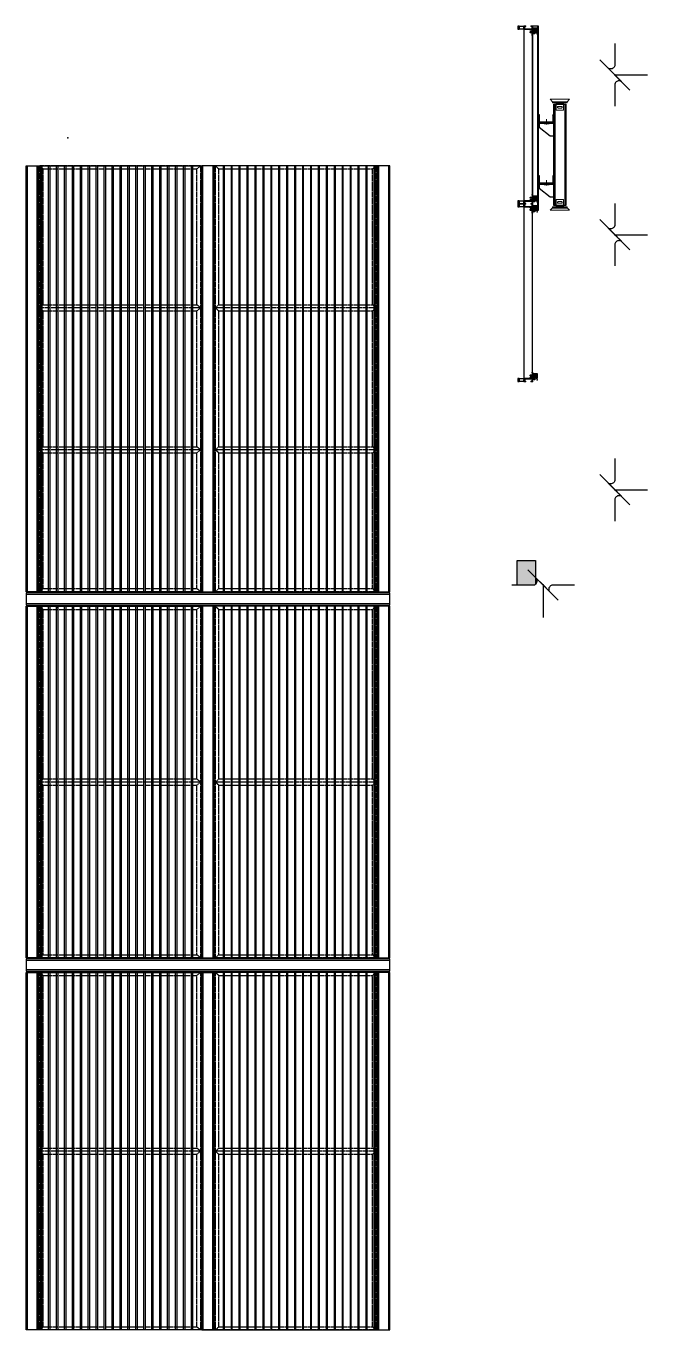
# Model space of a CAD drawing. Header units: millimetres. Extents: x -4391136 to -1798569, y -886572 to -291056.
# Drawn here: x -2214847 to -2209702, y -378132 to -367447 of the extents above; entities that cross this region are included whole.
import ezdxf

# ---------------------------------------------------------------- set-up
doc = ezdxf.new("R2010")
doc.units = ezdxf.units.MM
for name, pattern in [('CENTER', [50.8, 31.75, -6.35, 6.35, -6.35]), ('TA_HL_001.00000', [6.5, 3.55, -2.95]), ('XKITLINE00', [0])]:
    doc.linetypes.add(name, pattern=pattern)
for name, color, linetype, plot in [('000 - 0_SYM_DWG_BREAKER_DEF_SUB', 250, 'Continuous', False), ('000 - STRUCTURE_STEEL_FRAMING_DEF_SUB', 250, 'Continuous', False), ('010 - ASPG_ACCESSORIES_DEF_SUB', 250, 'Continuous', False)]:
    doc.layers.add(name, color=color, linetype=linetype, plot=plot)
for name, color, linetype in [('000 - 0_SYM_DWG_BREAKER_MAIN_COLOR_1', 1, 'Continuous'), ('000 - 0_SYM_DWG_BREAKER_WIPEOUT_', 250, 'Continuous'), ('000 - CONCRETE_COL_CUT_COLOR_1', 1, 'Continuous'), ('000 - CONCRETE_COL_HATCH_', 251, 'Continuous'), ('000 - CONCRETE_COL_WIPEOUT_', 250, 'Continuous'), ('000 - CONCRETE_PRECAST_CUT_COLOR_4', 4, 'Continuous'), ('000 - STRUCTURE_STEEL_ACCESORIES_MAIN_COLOR_1', 2, 'Continuous'), ('000 - STRUCTURE_STEEL_FASTERN_MAIN_COLOR_2', 1, 'Continuous'), ('000 - STRUCTURE_STEEL_FRAMING_CUT_COLOR_4', 4, 'Continuous'), ('000 - STRUCTURE_STEEL_FRAMING_HATCH_', 251, 'Continuous'), ('000 - STRUCTURE_STEEL_FRAMING_MAIN_COLOR_1', 3, 'Continuous'), ('000 - STRUCTURE_STEEL_FRAMING_MAIN_COLOR_2', 2, 'Continuous'), ('000 - STRUCTURE_STEEL_FRAMING_SUB_COLOR_2', 1, 'Continuous'), ('000 - STRUCTURE_STEEL_FRAMING_WIPEOUT_', 250, 'Continuous'), ('010 - ASPG_ACCESSORIES_MAIN_COLOR_1', 1, 'Continuous'), ('010 - ASPG_ACCESSORIES_MAIN_COLOR_2', 2, 'Continuous'), ('010 - ASPG_ACCESSORIES_SUB_COLOR_3', 3, 'Continuous'), ('010 - ASPG_EXTR_MAIN_COLOR_2', 2, 'Continuous'), ('010 - ASPG_EXTR_WIPEOUT_', 250, 'Continuous'), ('010 - ASPG_FASTERN_MAIN_COLOR_1', 1, 'Continuous'), ('010 - ASPG_FASTERN_SUB_COLOR_2', 2, 'Continuous'), ('010 - ASPG_FASTERN_WIPEOUT_', 250, 'Continuous'), ('010 - ASPG_FRAMING_CUT_COLOR_4', 4, 'Continuous'), ('010 - ASPG_FRAMING_HATCH_', 251, 'Continuous'), ('010 - ASPG_FRAMING_MAIN_COLOR_1', 1, 'Continuous'), ('010 - ASPG_FRAMING_MAIN_COLOR_2', 2, 'Continuous'), ('010 - ASPG_FRAMING_SUB_COLOR_2', 2, 'Continuous'), ('010 - ASPG_FRAMING_WIPEOUT_', 250, 'Continuous'), ('Center Line', 1, 'CENTER'), ('HATCH', 7, 'Continuous')]:
    doc.layers.add(name, color=color, linetype=linetype)
doc.layers.add('Part', color=2, linetype='Continuous', lineweight=0)
doc.layers.add('SCREW', color=8, linetype='Continuous', lineweight=5)
pattern_1 = [(45, (2715.48714, 3084.9077), (-0.265165043, 0.265165043), []), (45, (2715.6639, 3084.9077), (-0.265165043, 0.265165043), [])]

# ---------------------------------------------------------------- blocks, each defined once
blk = doc.blocks.new('*U2028')
blk.add_wipeout([(50, 0), (1390, 0), (1390, 2930), (50, 2930)]).dxf.layer = '010 - ASPG_EXTR_WIPEOUT_'
at = {"layer": '010 - ASPG_EXTR_MAIN_COLOR_2'}
for points in [[(125, 0), (135, 0), (135, 2930), (125, 2930)], [(190, 0), (200, 0), (200, 2930), (190, 2930)], [(255, 0), (265, 0), (265, 2930), (255, 2930)], [(320, 0), (330, 0), (330, 2930), (320, 2930)], [(385, 0), (395, 0), (395, 2930), (385, 2930)], [(450, 0), (460, 0), (460, 2930), (450, 2930)], [(515, 0), (525, 0), (525, 2930), (515, 2930)], [(580, 0), (590, 0), (590, 2930), (580, 2930)], [(645, 0), (655, 0), (655, 2930), (645, 2930)], [(710, 0), (720, 0), (720, 2930), (710, 2930)], [(775, 0), (785, 0), (785, 2930), (775, 2930)], [(840, 0), (850, 0), (850, 2930), (840, 2930)], [(905, 0), (915, 0), (915, 2930), (905, 2930)], [(970, 0), (980, 0), (980, 2930), (970, 2930)], [(1035, 0), (1045, 0), (1045, 2930), (1035, 2930)], [(1100, 0), (1110, 0), (1110, 2930), (1100, 2930)], [(1165, 0), (1175, 0), (1175, 2930), (1165, 2930)], [(1230, 0), (1240, 0), (1240, 2930), (1230, 2930)], [(1295, 0), (1305, 0), (1305, 2930), (1295, 2930)]]:
    blk.add_lwpolyline(points, close=True, dxfattribs=at)
at = {"layer": '010 - ASPG_FRAMING_SUB_COLOR_2'}
blk.add_lwpolyline([(50, 0), (1390, 0), (1390, 2930), (50, 2930)], close=True, dxfattribs=at)
for points in [[(-50, 0), (50, 0), (50, 2930), (-50, 2930)], [(1390, 0), (1490, 0), (1490, 2930), (1390, 2930)]]:
    blk.add_wipeout(points).dxf.layer = '010 - ASPG_EXTR_WIPEOUT_'
at = {"layer": '010 - ASPG_EXTR_MAIN_COLOR_2'}
blk.add_lwpolyline([(1360, 0), (1370, 0), (1370, 2930), (1360, 2930)], close=True, dxfattribs=at)
at = {"layer": '010 - ASPG_FRAMING_MAIN_COLOR_1'}
for points in [[(-50, 0), (-40, 0), (-40, 2930), (-50, 2930)], [(40, 0), (50, 0), (50, 2930), (40, 2930)], [(1390, 0), (1400, 0), (1400, 2930), (1390, 2930)], [(1480, 0), (1490, 0), (1490, 2930), (1480, 2930)]]:
    blk.add_lwpolyline(points, close=True, dxfattribs=at)
at = {"layer": '010 - ASPG_FRAMING_SUB_COLOR_2'}
for points in [[(-50, 0), (50, 0), (50, 2930), (-50, 2930)], [(1390, 0), (1490, 0), (1490, 2930), (1390, 2930)]]:
    blk.add_lwpolyline(points, close=True, dxfattribs=at)
blk = doc.blocks.new('*U2029')
blk.add_wipeout([(50, 0), (1390, 0), (1390, 2930), (50, 2930)]).dxf.layer = '010 - ASPG_EXTR_WIPEOUT_'
at = {"layer": '010 - ASPG_EXTR_MAIN_COLOR_2'}
for points in [[(125, 0), (135, 0), (135, 2930), (125, 2930)], [(190, 0), (200, 0), (200, 2930), (190, 2930)], [(255, 0), (265, 0), (265, 2930), (255, 2930)], [(320, 0), (330, 0), (330, 2930), (320, 2930)], [(385, 0), (395, 0), (395, 2930), (385, 2930)], [(450, 0), (460, 0), (460, 2930), (450, 2930)], [(515, 0), (525, 0), (525, 2930), (515, 2930)], [(580, 0), (590, 0), (590, 2930), (580, 2930)], [(645, 0), (655, 0), (655, 2930), (645, 2930)], [(710, 0), (720, 0), (720, 2930), (710, 2930)], [(775, 0), (785, 0), (785, 2930), (775, 2930)], [(840, 0), (850, 0), (850, 2930), (840, 2930)], [(905, 0), (915, 0), (915, 2930), (905, 2930)], [(970, 0), (980, 0), (980, 2930), (970, 2930)], [(1035, 0), (1045, 0), (1045, 2930), (1035, 2930)], [(1100, 0), (1110, 0), (1110, 2930), (1100, 2930)], [(1165, 0), (1175, 0), (1175, 2930), (1165, 2930)], [(1230, 0), (1240, 0), (1240, 2930), (1230, 2930)], [(1295, 0), (1305, 0), (1305, 2930), (1295, 2930)]]:
    blk.add_lwpolyline(points, close=True, dxfattribs=at)
at = {"layer": '010 - ASPG_FRAMING_SUB_COLOR_2'}
blk.add_lwpolyline([(50, 0), (1390, 0), (1390, 2930), (50, 2930)], close=True, dxfattribs=at)
for points in [[(-50, 0), (50, 0), (50, 2930), (-50, 2930)], [(1390, 0), (1490, 0), (1490, 2930), (1390, 2930)]]:
    blk.add_wipeout(points).dxf.layer = '010 - ASPG_EXTR_WIPEOUT_'
at = {"layer": '010 - ASPG_EXTR_MAIN_COLOR_2'}
blk.add_lwpolyline([(1360, 0), (1370, 0), (1370, 2930), (1360, 2930)], close=True, dxfattribs=at)
at = {"layer": '010 - ASPG_FRAMING_MAIN_COLOR_1'}
for points in [[(-50, 0), (-40, 0), (-40, 2930), (-50, 2930)], [(40, 0), (50, 0), (50, 2930), (40, 2930)], [(1390, 0), (1400, 0), (1400, 2930), (1390, 2930)], [(1480, 0), (1490, 0), (1490, 2930), (1480, 2930)]]:
    blk.add_lwpolyline(points, close=True, dxfattribs=at)
at = {"layer": '010 - ASPG_FRAMING_SUB_COLOR_2'}
for points in [[(-50, 0), (50, 0), (50, 2930), (-50, 2930)], [(1390, 0), (1490, 0), (1490, 2930), (1390, 2930)]]:
    blk.add_lwpolyline(points, close=True, dxfattribs=at)
blk = doc.blocks.new('*U2030')
blk.add_wipeout([(0, -40), (2980, -40), (2980, 40), (0, 40)]).dxf.layer = '010 - ASPG_FRAMING_WIPEOUT_'
at = {"layer": '010 - ASPG_FRAMING_MAIN_COLOR_2'}
blk.add_lwpolyline([(0, -40), (2980, -40), (2980, 40), (0, 40)], close=True, dxfattribs=at)
for points in [[(0, 40), (2980, 40), (2980, 50), (0, 50)], [(0, -50), (2980, -50), (2980, -40), (0, -40)]]:
    blk.add_wipeout(points).dxf.layer = '010 - ASPG_FRAMING_WIPEOUT_'
at = {"layer": '010 - ASPG_FRAMING_MAIN_COLOR_1'}
for points in [[(0, 40), (2980, 40), (2980, 50), (0, 50)], [(0, -50), (2980, -50), (2980, -40), (0, -40)]]:
    blk.add_lwpolyline(points, close=True, dxfattribs=at)
blk = doc.blocks.new('*U2032')
blk.add_wipeout([(50, 0), (1390, 0), (1390, 2880), (50, 2880)]).dxf.layer = '010 - ASPG_EXTR_WIPEOUT_'
at = {"layer": '010 - ASPG_EXTR_MAIN_COLOR_2'}
for points in [[(125, 0), (135, 0), (135, 2880), (125, 2880)], [(190, 0), (200, 0), (200, 2880), (190, 2880)], [(255, 0), (265, 0), (265, 2880), (255, 2880)], [(320, 0), (330, 0), (330, 2880), (320, 2880)], [(385, 0), (395, 0), (395, 2880), (385, 2880)], [(450, 0), (460, 0), (460, 2880), (450, 2880)], [(515, 0), (525, 0), (525, 2880), (515, 2880)], [(580, 0), (590, 0), (590, 2880), (580, 2880)], [(645, 0), (655, 0), (655, 2880), (645, 2880)], [(710, 0), (720, 0), (720, 2880), (710, 2880)], [(775, 0), (785, 0), (785, 2880), (775, 2880)], [(840, 0), (850, 0), (850, 2880), (840, 2880)], [(905, 0), (915, 0), (915, 2880), (905, 2880)], [(970, 0), (980, 0), (980, 2880), (970, 2880)], [(1035, 0), (1045, 0), (1045, 2880), (1035, 2880)], [(1100, 0), (1110, 0), (1110, 2880), (1100, 2880)], [(1165, 0), (1175, 0), (1175, 2880), (1165, 2880)], [(1230, 0), (1240, 0), (1240, 2880), (1230, 2880)], [(1295, 0), (1305, 0), (1305, 2880), (1295, 2880)]]:
    blk.add_lwpolyline(points, close=True, dxfattribs=at)
at = {"layer": '010 - ASPG_FRAMING_SUB_COLOR_2'}
blk.add_lwpolyline([(50, 0), (1390, 0), (1390, 2880), (50, 2880)], close=True, dxfattribs=at)
for points in [[(-50, 0), (50, 0), (50, 2880), (-50, 2880)], [(1390, 0), (1490, 0), (1490, 2880), (1390, 2880)]]:
    blk.add_wipeout(points).dxf.layer = '010 - ASPG_EXTR_WIPEOUT_'
at = {"layer": '010 - ASPG_EXTR_MAIN_COLOR_2'}
blk.add_lwpolyline([(1360, 0), (1370, 0), (1370, 2880), (1360, 2880)], close=True, dxfattribs=at)
at = {"layer": '010 - ASPG_FRAMING_MAIN_COLOR_1'}
for points in [[(-50, 0), (-40, 0), (-40, 2880), (-50, 2880)], [(40, 0), (50, 0), (50, 2880), (40, 2880)], [(1390, 0), (1400, 0), (1400, 2880), (1390, 2880)], [(1480, 0), (1490, 0), (1490, 2880), (1480, 2880)]]:
    blk.add_lwpolyline(points, close=True, dxfattribs=at)
at = {"layer": '010 - ASPG_FRAMING_SUB_COLOR_2'}
for points in [[(-50, 0), (50, 0), (50, 2880), (-50, 2880)], [(1390, 0), (1490, 0), (1490, 2880), (1390, 2880)]]:
    blk.add_lwpolyline(points, close=True, dxfattribs=at)
blk = doc.blocks.new('*U2031')
blk.add_wipeout([(50, 0), (1390, 0), (1390, 2880), (50, 2880)]).dxf.layer = '010 - ASPG_EXTR_WIPEOUT_'
at = {"layer": '010 - ASPG_EXTR_MAIN_COLOR_2'}
for points in [[(125, 0), (135, 0), (135, 2880), (125, 2880)], [(190, 0), (200, 0), (200, 2880), (190, 2880)], [(255, 0), (265, 0), (265, 2880), (255, 2880)], [(320, 0), (330, 0), (330, 2880), (320, 2880)], [(385, 0), (395, 0), (395, 2880), (385, 2880)], [(450, 0), (460, 0), (460, 2880), (450, 2880)], [(515, 0), (525, 0), (525, 2880), (515, 2880)], [(580, 0), (590, 0), (590, 2880), (580, 2880)], [(645, 0), (655, 0), (655, 2880), (645, 2880)], [(710, 0), (720, 0), (720, 2880), (710, 2880)], [(775, 0), (785, 0), (785, 2880), (775, 2880)], [(840, 0), (850, 0), (850, 2880), (840, 2880)], [(905, 0), (915, 0), (915, 2880), (905, 2880)], [(970, 0), (980, 0), (980, 2880), (970, 2880)], [(1035, 0), (1045, 0), (1045, 2880), (1035, 2880)], [(1100, 0), (1110, 0), (1110, 2880), (1100, 2880)], [(1165, 0), (1175, 0), (1175, 2880), (1165, 2880)], [(1230, 0), (1240, 0), (1240, 2880), (1230, 2880)], [(1295, 0), (1305, 0), (1305, 2880), (1295, 2880)]]:
    blk.add_lwpolyline(points, close=True, dxfattribs=at)
at = {"layer": '010 - ASPG_FRAMING_SUB_COLOR_2'}
blk.add_lwpolyline([(50, 0), (1390, 0), (1390, 2880), (50, 2880)], close=True, dxfattribs=at)
for points in [[(-50, 0), (50, 0), (50, 2880), (-50, 2880)], [(1390, 0), (1490, 0), (1490, 2880), (1390, 2880)]]:
    blk.add_wipeout(points).dxf.layer = '010 - ASPG_EXTR_WIPEOUT_'
at = {"layer": '010 - ASPG_EXTR_MAIN_COLOR_2'}
blk.add_lwpolyline([(1360, 0), (1370, 0), (1370, 2880), (1360, 2880)], close=True, dxfattribs=at)
at = {"layer": '010 - ASPG_FRAMING_MAIN_COLOR_1'}
for points in [[(-50, 0), (-40, 0), (-40, 2880), (-50, 2880)], [(40, 0), (50, 0), (50, 2880), (40, 2880)], [(1390, 0), (1400, 0), (1400, 2880), (1390, 2880)], [(1480, 0), (1490, 0), (1490, 2880), (1480, 2880)]]:
    blk.add_lwpolyline(points, close=True, dxfattribs=at)
at = {"layer": '010 - ASPG_FRAMING_SUB_COLOR_2'}
for points in [[(-50, 0), (50, 0), (50, 2880), (-50, 2880)], [(1390, 0), (1490, 0), (1490, 2880), (1390, 2880)]]:
    blk.add_lwpolyline(points, close=True, dxfattribs=at)
blk = doc.blocks.new('*U2033')
blk.add_wipeout([(50, 0), (1390, 0), (1390, 3490), (50, 3490)]).dxf.layer = '010 - ASPG_EXTR_WIPEOUT_'
at = {"layer": '010 - ASPG_EXTR_MAIN_COLOR_2'}
for points in [[(125, 0), (135, 0), (135, 3490), (125, 3490)], [(190, 0), (200, 0), (200, 3490), (190, 3490)], [(255, 0), (265, 0), (265, 3490), (255, 3490)], [(320, 0), (330, 0), (330, 3490), (320, 3490)], [(385, 0), (395, 0), (395, 3490), (385, 3490)], [(450, 0), (460, 0), (460, 3490), (450, 3490)], [(515, 0), (525, 0), (525, 3490), (515, 3490)], [(580, 0), (590, 0), (590, 3490), (580, 3490)], [(645, 0), (655, 0), (655, 3490), (645, 3490)], [(710, 0), (720, 0), (720, 3490), (710, 3490)], [(775, 0), (785, 0), (785, 3490), (775, 3490)], [(840, 0), (850, 0), (850, 3490), (840, 3490)], [(905, 0), (915, 0), (915, 3490), (905, 3490)], [(970, 0), (980, 0), (980, 3490), (970, 3490)], [(1035, 0), (1045, 0), (1045, 3490), (1035, 3490)], [(1100, 0), (1110, 0), (1110, 3490), (1100, 3490)], [(1165, 0), (1175, 0), (1175, 3490), (1165, 3490)], [(1230, 0), (1240, 0), (1240, 3490), (1230, 3490)], [(1295, 0), (1305, 0), (1305, 3490), (1295, 3490)]]:
    blk.add_lwpolyline(points, close=True, dxfattribs=at)
at = {"layer": '010 - ASPG_FRAMING_SUB_COLOR_2'}
blk.add_lwpolyline([(50, 0), (1390, 0), (1390, 3490), (50, 3490)], close=True, dxfattribs=at)
for points in [[(-50, 0), (50, 0), (50, 3490), (-50, 3490)], [(1390, 0), (1490, 0), (1490, 3490), (1390, 3490)]]:
    blk.add_wipeout(points).dxf.layer = '010 - ASPG_EXTR_WIPEOUT_'
at = {"layer": '010 - ASPG_EXTR_MAIN_COLOR_2'}
blk.add_lwpolyline([(1360, 0), (1370, 0), (1370, 3490), (1360, 3490)], close=True, dxfattribs=at)
at = {"layer": '010 - ASPG_FRAMING_MAIN_COLOR_1'}
for points in [[(-50, 0), (-40, 0), (-40, 3490), (-50, 3490)], [(40, 0), (50, 0), (50, 3490), (40, 3490)], [(1390, 0), (1400, 0), (1400, 3490), (1390, 3490)], [(1480, 0), (1490, 0), (1490, 3490), (1480, 3490)]]:
    blk.add_lwpolyline(points, close=True, dxfattribs=at)
at = {"layer": '010 - ASPG_FRAMING_SUB_COLOR_2'}
for points in [[(-50, 0), (50, 0), (50, 3490), (-50, 3490)], [(1390, 0), (1490, 0), (1490, 3490), (1390, 3490)]]:
    blk.add_lwpolyline(points, close=True, dxfattribs=at)
blk = doc.blocks.new('*U2034')
blk.add_wipeout([(50, 0), (1390, 0), (1390, 3490), (50, 3490)]).dxf.layer = '010 - ASPG_EXTR_WIPEOUT_'
at = {"layer": '010 - ASPG_EXTR_MAIN_COLOR_2'}
for points in [[(125, 0), (135, 0), (135, 3490), (125, 3490)], [(190, 0), (200, 0), (200, 3490), (190, 3490)], [(255, 0), (265, 0), (265, 3490), (255, 3490)], [(320, 0), (330, 0), (330, 3490), (320, 3490)], [(385, 0), (395, 0), (395, 3490), (385, 3490)], [(450, 0), (460, 0), (460, 3490), (450, 3490)], [(515, 0), (525, 0), (525, 3490), (515, 3490)], [(580, 0), (590, 0), (590, 3490), (580, 3490)], [(645, 0), (655, 0), (655, 3490), (645, 3490)], [(710, 0), (720, 0), (720, 3490), (710, 3490)], [(775, 0), (785, 0), (785, 3490), (775, 3490)], [(840, 0), (850, 0), (850, 3490), (840, 3490)], [(905, 0), (915, 0), (915, 3490), (905, 3490)], [(970, 0), (980, 0), (980, 3490), (970, 3490)], [(1035, 0), (1045, 0), (1045, 3490), (1035, 3490)], [(1100, 0), (1110, 0), (1110, 3490), (1100, 3490)], [(1165, 0), (1175, 0), (1175, 3490), (1165, 3490)], [(1230, 0), (1240, 0), (1240, 3490), (1230, 3490)], [(1295, 0), (1305, 0), (1305, 3490), (1295, 3490)]]:
    blk.add_lwpolyline(points, close=True, dxfattribs=at)
at = {"layer": '010 - ASPG_FRAMING_SUB_COLOR_2'}
blk.add_lwpolyline([(50, 0), (1390, 0), (1390, 3490), (50, 3490)], close=True, dxfattribs=at)
for points in [[(-50, 0), (50, 0), (50, 3490), (-50, 3490)], [(1390, 0), (1490, 0), (1490, 3490), (1390, 3490)]]:
    blk.add_wipeout(points).dxf.layer = '010 - ASPG_EXTR_WIPEOUT_'
at = {"layer": '010 - ASPG_EXTR_MAIN_COLOR_2'}
blk.add_lwpolyline([(1360, 0), (1370, 0), (1370, 3490), (1360, 3490)], close=True, dxfattribs=at)
at = {"layer": '010 - ASPG_FRAMING_MAIN_COLOR_1'}
for points in [[(-50, 0), (-40, 0), (-40, 3490), (-50, 3490)], [(40, 0), (50, 0), (50, 3490), (40, 3490)], [(1390, 0), (1400, 0), (1400, 3490), (1390, 3490)], [(1480, 0), (1490, 0), (1490, 3490), (1480, 3490)]]:
    blk.add_lwpolyline(points, close=True, dxfattribs=at)
at = {"layer": '010 - ASPG_FRAMING_SUB_COLOR_2'}
for points in [[(-50, 0), (50, 0), (50, 3490), (-50, 3490)], [(1390, 0), (1490, 0), (1490, 3490), (1390, 3490)]]:
    blk.add_lwpolyline(points, close=True, dxfattribs=at)
blk = doc.blocks.new('*U2389')
at = {"layer": '010 - ASPG_FRAMING_MAIN_COLOR_1', "linetype": 'ByBlock'}
for points in [[(0, 0), (0, 1320), (25, 1290), (25, 30), (0, 0)], [(1163, 1320), (0, 1320), (25, 1290), (1138, 1290)], [(1163, 0), (1163, 1320), (1138, 1290), (1138, 30), (1163, 0)], [(25, 30), (1138, 30), (1163, 0), (0, 0), (25, 30)]]:
    blk.add_lwpolyline(points, close=True, dxfattribs=at)
blk = doc.blocks.new('*U2390')
at = {"layer": '010 - ASPG_FRAMING_MAIN_COLOR_1', "linetype": 'ByBlock'}
for points in [[(0, 0), (0, 1320), (25, 1290), (25, 30), (0, 0)], [(1440, 1320), (0, 1320), (25, 1290), (1415, 1290)], [(1440, 0), (1440, 1320), (1415, 1290), (1415, 30), (1440, 0)], [(25, 30), (1415, 30), (1440, 0), (0, 0), (25, 30)]]:
    blk.add_lwpolyline(points, close=True, dxfattribs=at)
blk = doc.blocks.new('*U2391')
at = {"layer": '010 - ASPG_FRAMING_MAIN_COLOR_1', "linetype": 'ByBlock'}
for points in [[(0, 0), (0, 1320), (25, 1290), (25, 30), (0, 0)], [(1465, 1320), (0, 1320), (25, 1290), (1440, 1290)], [(1465, 0), (1465, 1320), (1440, 1290), (1440, 30), (1465, 0)], [(25, 30), (1440, 30), (1465, 0), (0, 0), (25, 30)]]:
    blk.add_lwpolyline(points, close=True, dxfattribs=at)
blk = doc.blocks.new('*A2430')
at = {"layer": 'Part', "linetype": 'XKITLINE00', "lineweight": 0}
for p, q in [((560.731873, 232.946249), (560.571873, 232.946249)), ((560.571873, 232.946249), (560.571873, 231.646249)), ((560.731873, 231.766249), (560.731873, 232.946249)), ((563.071873, 232.946249), (562.911873, 232.946249)), ((562.911873, 232.946249), (562.911873, 231.766249)), ((563.071873, 231.646249), (563.071873, 232.946249)), ((560.571873, 231.646249), (563.071873, 231.646249)), ((562.911873, 231.766249), (560.731873, 231.766249))]:
    blk.add_line(p, q, dxfattribs=at)
blk = doc.blocks.new('*A2431')
at = {"layer": 'Part', "linetype": 'XKITLINE00', "lineweight": 0}
for p, q in [((560.671873, 231.526249), (560.671873, 231.646249)), ((563.071873, 231.526249), (560.671873, 231.526249)), ((563.071873, 231.646249), (563.071873, 231.526249))]:
    blk.add_line(p, q, dxfattribs=at)
blk = doc.blocks.new('*U2432')
blk.add_wipeout([(-120, 100), (-120, 106), (-125, 106), (-125, 171), (-117, 171), (-117, 112), (-8, 112), (-8, 171), (0, 171), (0, 106), (0, 100), (0, 0), (-30, 0), (-120, 70)])
at = {"layer": '000 - STRUCTURE_STEEL_FRAMING_HATCH_'}
h = blk.add_hatch(dxfattribs=at)
h.set_pattern_fill('ANSI32', color=256, scale=0.5)
h.paths.add_polyline_path([(-125, 171), (-125, 106), (0, 106), (0, 171), (-8, 171), (-8, 112), (-117, 112), (-117, 171)])
h = blk.add_hatch(dxfattribs=at)
h.set_pattern_fill('ANSI32', color=256, style=0)
h.set_pattern_definition(pattern_1)
h.paths.add_polyline_path([(-53, 112), (-53, 106), (-67, 106), (-67, 112)], flags=17)
h = blk.add_hatch(dxfattribs=at)
h.set_pattern_fill('ANSI32', color=256, style=0)
h.set_pattern_definition(pattern_1)
h.paths.add_polyline_path([(-38, 106), (-38, 100), (-82, 100), (-82, 106)], flags=17)
at = {"layer": '000 - STRUCTURE_STEEL_FRAMING_CUT_COLOR_4'}
blk.add_lwpolyline([(-125, 171), (-125, 106), (0, 106), (0, 171), (-8, 171), (-8, 112), (-117, 112), (-117, 171), (-125, 171)], dxfattribs=at)
at = {"layer": '000 - STRUCTURE_STEEL_FRAMING_DEF_SUB', "linetype": 'XKITLINE00', "lineweight": 0}
blk.add_line((-60, 92), (-60, 135), dxfattribs=at)
blk.add_line((-60, 92), (-60, 135), dxfattribs=at)
at = {"layer": '000 - STRUCTURE_STEEL_FRAMING_HATCH_', "linetype": 'XKITLINE00', "lineweight": 0}
for p, q in [((-67, 106), (-67, 112)), ((-67, 106), (-67, 112)), ((-53, 106), (-53, 112)), ((-53, 106), (-53, 112)), ((-82, 100), (-82, 106)), ((-82, 100), (-82, 106)), ((-38, 100), (-38, 106)), ((-38, 100), (-38, 106))]:
    blk.add_line(p, q, dxfattribs=at)
at = {"layer": '000 - STRUCTURE_STEEL_FRAMING_MAIN_COLOR_2'}
blk.add_lwpolyline([(-120, 106), (0, 106), (0, 100), (-120, 100)], close=True, dxfattribs=at)
blk.add_lwpolyline([(-120, 100), (-120, 70), (-30, 0), (0, 0), (0, 100), (-120, 100)], dxfattribs=at)
at = {"lineweight": 0, "xscale": 50, "yscale": 50, "zscale": 50}
blk.add_blockref('*A2430', (-28154, -11476), dxfattribs=at)
at = {"layer": '000 - STRUCTURE_STEEL_FRAMING_MAIN_COLOR_2', "xscale": 50, "yscale": 50, "zscale": 50}
blk.add_blockref('*A2431', (-28154, -11476), dxfattribs=at)
blk = doc.blocks.new('*U2434')
blk.add_wipeout([(60, 20), (60, 30), (-60, 30), (-60, 20), (-80, 0), (80, 0)])
for points in [[(-225, 0), (-175, 0), (-175, 1510), (-225, 1510)], [(60, 890), (60, 880), (-60, 880), (-60, 890), (-80, 910), (80, 910)]]:
    blk.add_wipeout(points).dxf.layer = '000 - STRUCTURE_STEEL_FRAMING_WIPEOUT_'
blk.add_wipeout([(60, 890), (60, 880), (-60, 880), (-60, 890), (-80, 910), (80, 910)])
at = {"layer": '000 - STRUCTURE_STEEL_FASTERN_MAIN_COLOR_2', "lineweight": 0}
blk.add_lwpolyline([(60, 890), (60, 880), (-60, 880), (-60, 890), (-80, 910), (80, 910)], close=True, dxfattribs=at)
blk.add_wipeout([(-50, 40), (50, 40), (50, 870), (-50, 870)])
at = {"layer": '000 - STRUCTURE_STEEL_ACCESORIES_MAIN_COLOR_1', "lineweight": 0}
for p, q in [((30, 875), (-30, 875)), ((30, 880), (30, 820)), ((30, 90), (-30, 90)), ((-30, 90), (-30, 30)), ((30, 35), (-30, 35)), ((30, 30), (30, 90))]:
    blk.add_line(p, q, dxfattribs=at)
for points in [[(-15, 839), (-12, 838), (13, 838), (15, 839), (17, 840), (19, 842), (20, 845), (19, 848), (17, 850), (15, 851), (13, 852), (-12, 852), (-15, 851), (-17, 850), (-19, 848), (-19, 845), (-19, 842), (-17, 840), (-15, 839)], [(-15, 71), (-12, 72), (13, 72), (15, 71), (17, 70), (19, 68), (20, 65), (19, 62), (17, 60), (15, 59), (13, 58), (-12, 58), (-15, 59), (-17, 60), (-19, 62), (-19, 65), (-19, 68), (-17, 70), (-15, 71)]]:
    blk.add_lwpolyline(points, close=True, dxfattribs=at)
at = {"layer": '000 - STRUCTURE_STEEL_FASTERN_MAIN_COLOR_2'}
for p, q in [((-60, 890), (60, 890)), ((-60, 20), (60, 20))]:
    blk.add_line(p, q, dxfattribs=at)
at = {"layer": '000 - STRUCTURE_STEEL_FASTERN_MAIN_COLOR_2', "lineweight": 0}
blk.add_lwpolyline([(60, 20), (60, 30), (-60, 30), (-60, 20), (-80, 0), (80, 0)], close=True, dxfattribs=at)
at = {"layer": '000 - STRUCTURE_STEEL_FRAMING_MAIN_COLOR_1'}
for points in [[(-50, 870), (-42, 870), (-42, 40), (-50, 40)], [(42, 870), (50, 870), (50, 40), (42, 40)]]:
    blk.add_lwpolyline(points, close=True, dxfattribs=at)
at = {"layer": '000 - STRUCTURE_STEEL_FRAMING_SUB_COLOR_2'}
blk.add_lwpolyline([(-42, 870), (42, 870), (42, 40), (-42, 40)], close=True, dxfattribs=at)
for p in [(-50, 611), (-50, 111)]:
    blk.add_blockref('*U2432', p)
at = {"layer": '000 - STRUCTURE_STEEL_FRAMING_MAIN_COLOR_1'}
for points in [[(-225, 0), (-180, 0), (-180, 1510), (-225, 1510)], [(-180, 0), (-175, 0), (-175, 1510), (-180, 1510)]]:
    blk.add_lwpolyline(points, close=True, dxfattribs=at)
blk.add_blockref('*U2432', (-50, 611))
blk.add_blockref('*U2432', (-50, 611))
at = {"layer": '000 - STRUCTURE_STEEL_ACCESORIES_MAIN_COLOR_1', "lineweight": 0}
for p, q in [((-30, 820), (-30, 880)), ((30, 820), (-30, 820))]:
    blk.add_line(p, q, dxfattribs=at)
blk = doc.blocks.new('000_ASPG_TYP_FILES_20260218-010703_FRAME_EXTR_HONLIZONTAL')
at = {"layer": '010 - ASPG_FRAMING_HATCH_'}
h = blk.add_hatch(dxfattribs=at)
h.set_pattern_fill('ANSI32', color=256, scale=0.1)
edge = h.paths.add_edge_path()
edge.add_line((75, 2), (25, 2))
edge.add_line((25, 2), (25, 67))
edge.add_arc((25, 67), 0.3, 0, 90)
edge.add_line((25, 67), (0, 67))
edge.add_arc((0, 67), 0.3, 90, 180)
edge.add_line((0, 67), (0, 58))
edge.add_arc((0, 58), 0.3, 180, 270)
edge.add_line((0, 57), (2, 57))
edge.add_arc((2, 58), 0.3, 270, 360)
edge.add_line((2, 58), (2, 65))
edge.add_arc((2, 65), 0.3, 90, 180, ccw=False)
edge.add_line((2, 65), (23, 65))
edge.add_arc((23, 65), 0.3, 0, 90, ccw=False)
edge.add_line((23, 65), (23, 49))
edge.add_line((23, 49), (24, 48))
edge.add_line((24, 48), (23, 48))
edge.add_line((23, 48), (23, 22))
edge.add_line((23, 22), (24, 22))
edge.add_line((24, 22), (23, 21))
edge.add_line((23, 21), (23, 2))
edge.add_arc((23, 2), 0.3, -90, 0, ccw=False)
edge.add_line((23, 2), (2, 2))
edge.add_arc((2, 2), 0.3, 180, 270, ccw=False)
edge.add_line((2, 2), (2, 10))
edge.add_arc((2, 10), 0.3, 0, 90)
edge.add_line((2, 10), (0, 10))
edge.add_arc((0, 10), 0.3, 90, 180)
edge.add_line((0, 10), (0, 0))
edge.add_arc((0, 0), 0.3, 180, 270)
edge.add_line((0, 0), (75, 0))
at = {"layer": '010 - ASPG_ACCESSORIES_DEF_SUB'}
for p in [(0, 67), (0, 57), (0, 10), (0, 10), (0, 0), (25, 67), (25, 67), (75, 2), (75, 0)]:
    blk.add_point(p, dxfattribs=at)
at = {"layer": '010 - ASPG_FRAMING_CUT_COLOR_4'}
blk.add_line((75, 0), (75, 2), dxfattribs=at)
blk.add_lwpolyline([(75, 2), (25, 2), (25, 67, 0.414214), (25, 67), (0, 67, 0.414214), (0, 67), (0, 58, 0.414214), (0, 57), (2, 57, 0.414214), (2, 58), (2, 65, -0.414214), (2, 65), (23, 65, -0.414214), (23, 65), (23, 49), (24, 48), (23, 48), (23, 22), (24, 22), (23, 21), (23, 2, -0.414214), (23, 2), (2, 2, -0.414214), (2, 2), (2, 10, 0.414214), (2, 10), (0, 10, 0.414214), (0, 10), (0, 0, 0.414214), (0, 0), (75, 0)], format="xyb", dxfattribs=at)
for centre, start, end in [((0, 58), 180, 270), ((0, 10), 90, 180), ((0, 0), 180, 270), ((2, 65), 90, 180), ((2, 58), 270, 0), ((2, 10), 0, 90), ((2, 2), 180, 270), ((23, 2), 270, 0), ((75, 2), 0, 90), ((75, 0), 270, 0)]:
    blk.add_arc(centre, 0.3, start, end, dxfattribs=at)
blk = doc.blocks.new('PZG35-9D5')
at = {"layer": 'Center Line'}
blk.add_line((0, 4), (0, -11), dxfattribs=at)
at = {"layer": 'SCREW', "color": 8}
for p, q in [((-1, 0), (-1, -1)), ((1, 0), (1, -1)), ((-2, -1), (-1, -2)), ((-2, -1), (-1, -1)), ((-2, -1), (2, -1)), ((-2, -3), (2, -2)), ((-2, -3), (-1, -2)), ((-2, -3), (-1, -3)), ((-2, -4), (-1, -4)), ((-2, -4), (-1, -4)), ((-2, -4), (-1, -4)), ((-1, -1), (1, -1)), ((-1, -2), (1, -1)), ((-1, -2), (-1, -2)), ((-1, -2), (1, -2)), ((-1, -3), (-1, -4)), ((-1, -3), (1, -3)), ((-1, -4), (-1, -8)), ((-1, -4), (-1, -4)), ((-1, -4), (-1, -4)), ((0, -10), (-1, -8)), ((0, -10), (1, -8)), ((1, -1), (1, -2)), ((2, -1), (1, -1)), ((2, -1), (1, -1)), ((2, -2), (1, -2)), ((2, -2), (1, -3)), ((1, -3), (1, -3)), ((1, -3), (1, -3)), ((2, -4), (1, -3)), ((1, -4), (1, -4)), ((1, -4), (2, -4)), ((1, -4), (1, -4)), ((1, -5), (1, -4)), ((2, -5), (1, -4)), ((2, -4), (1, -4)), ((1, -5), (1, -8)), ((1, -5), (2, -5)), ((1, -5), (1, -5)), ((2, -5), (1, -5))]:
    blk.add_line(p, q, dxfattribs=at)
blk.add_lwpolyline([(0, -10), (1, -5), (1, -4, 0.417657), (0, -3, 0.108102), (-1, -4), (-1, -5)], format="xyb", dxfattribs=at)
blk = doc.blocks.new('*U3396')
at = {"layer": 'SCREW', "color": 6}
blk.add_lwpolyline([(3, 2, 0.09906), (1, 3), (1, 2), (-1, 2), (-1, 3, 0.09906), (-3, 2, 0.266588), (-4, 1), (-4, 0, 0.414214), (-3, 0), (3, 0, 0.414214), (3, 0), (3, 1, 0.266588)], format="xyb", close=True, dxfattribs=at)
at = {"layer": 'SCREW'}
blk.add_blockref('PZG35-9D5', (0, 0), dxfattribs=at)
blk = doc.blocks.new('000_ASPG_TYP_FILES_BK_FOR_ASPG_LOUVERS_SIDE_VIEW')
blk.add_point((0, 0))
at = {"layer": '010 - ASPG_ACCESSORIES_MAIN_COLOR_1'}
blk.add_line((3, -13), (3, 12), dxfattribs=at)
for points in [[(43, -13), (1, -13), (1, 12), (43, 12)], [(53, 12), (43, 12), (43, -13), (53, -13)]]:
    blk.add_lwpolyline(points, close=True, dxfattribs=at)
at = {"layer": '010 - ASPG_ACCESSORIES_SUB_COLOR_3'}
for p, q in [((43, -13), (43, 12)), ((44, -13), (44, 12)), ((44, -13), (44, 12)), ((45, -13), (45, 12)), ((46, -13), (46, 12)), ((47, -13), (47, 12)), ((48, -13), (48, 12)), ((49, -13), (49, 12)), ((51, -13), (51, 12)), ((51, -13), (51, 12)), ((52, -13), (52, 12)), ((52, -13), (52, 12))]:
    blk.add_line(p, q, dxfattribs=at)
at = {"layer": 'SCREW', "rotation": 270}
blk.add_blockref('*U3396', (3, 0), dxfattribs=at)
blk = doc.blocks.new('A$C57452C2B')
at = {"layer": '010 - ASPG_FASTERN_MAIN_COLOR_1'}
for p, q in [((0.003, 0.001), (0.003, 0.004)), ((0.007, 0.031), (0.004, 0.021)), ((0.01, 0), (0.004, 0)), ((0.005, 0.001), (0.005, 0.004)), ((0.009, 0.001), (0.009, 0.004)), ((0.011, 0.001), (0.011, 0.004))]:
    blk.add_line(p, q, dxfattribs=at)
for points in [[(0.014, 0.005), (0.014, 0.006), (0, 0.006), (0, 0.005), (0.003, 0.004), (0.011, 0.004)], [(0.004, 0.021), (0.004, 0.028), (0.007, 0.031), (0.009, 0.028), (0.009, 0.021)]]:
    blk.add_lwpolyline(points, close=True, dxfattribs=at)
for centre, radius, start, end in [((0.004, 0.001), 0.00125, 216.8699, 323.1301), ((0.007, 0.004), 0.00425, 241.9275, 298.0725), ((0.01, 0.001), 0.00125, 216.8699, 323.1301)]:
    blk.add_arc(centre, radius, start, end, dxfattribs=at)
at = {"layer": '010 - ASPG_FASTERN_SUB_COLOR_2'}
for p in [(0.009, 0.021), (0.004, 0.021)]:
    blk.add_line(p, (0.004, 0.02), dxfattribs=at)
for points in [[(0.004, 0.017, 0.666667), (0.004, 0.018), (0.009, 0.02, 0.666667), (0.009, 0.018)], [(0.004, 0.015, 0.666667), (0.004, 0.017), (0.009, 0.018, 0.666667), (0.009, 0.017)], [(0.004, 0.014, 0.666667), (0.004, 0.015), (0.009, 0.017, 0.666667), (0.009, 0.015)], [(0.004, 0.012, 0.666667), (0.004, 0.014), (0.009, 0.015, 0.666667), (0.009, 0.014)], [(0.004, 0.011, 0.666667), (0.004, 0.012), (0.009, 0.014, 0.666667), (0.009, 0.012)], [(0.004, 0.009, 0.666667), (0.004, 0.011), (0.009, 0.012, 0.666667), (0.009, 0.011)], [(0.004, 0.008, 0.666667), (0.004, 0.009), (0.009, 0.011, 0.666667), (0.009, 0.009)], [(0.004, 0.006, 0.666667), (0.004, 0.008), (0.009, 0.009, 0.666667), (0.009, 0.008)], [(0.005, 0.006, 0.091189), (0.004, 0.006), (0.009, 0.008, 0.666667), (0.009, 0.006)]]:
    blk.add_lwpolyline(points, format="xyb", dxfattribs=at)
for centre, start, end in [((0.004, 0.019), 292.6199, 67.3801), ((0.01, 0.02), 112.6199, 247.3801)]:
    blk.add_arc(centre, 0.000812, start, end, dxfattribs=at)
blk = doc.blocks.new('A$C6d2a724f')
blk.add_wipeout([(-4, 6), (4, 6), (7, 0), (4, -6), (-4, -6), (-7, 0)]).dxf.layer = '010 - ASPG_FASTERN_MAIN_COLOR_1'
at = {"layer": '010 - ASPG_FASTERN_MAIN_COLOR_1'}
blk.add_lwpolyline([(-4, 6), (4, 6), (7, 0), (4, -6), (-4, -6), (-7, 0)], close=True, dxfattribs=at)
at = {"layer": '010 - ASPG_FASTERN_SUB_COLOR_2'}
for radius in [6.33, 3.96]:
    blk.add_circle((0, 0), radius, dxfattribs=at)
blk = doc.blocks.new('A$Cb3d6a647')
blk.add_wipeout([(0, -50), (0, -50), (0, 0), (40, 0), (40, -40), (34, -40), (29, -35), (29, -25), (27, -22), (24, -20), (21, -22), (20, -25), (20, -50)]).dxf.layer = '010 - ASPG_FASTERN_WIPEOUT_'
at = {"layer": 'HATCH'}
h = blk.add_hatch(dxfattribs=at)
h.set_pattern_fill('DOTS', color=252, scale=0.5)
h.paths.add_polyline_path([(3, 0), (3, -8), (4, -8), (5, -11), (8, -11, -0.236068), (9, -12), (9, -19), (5, -19), (4, -22), (3, -22), (3, -28), (4, -28), (5, -31), (8, -31, -0.236068), (9, -32), (9, -39), (5, -39), (4, -42), (3, -42), (3, -50), (20, -50), (20, -25, -1), (29, -25), (29, -35), (34, -40), (40, -40), (40, 0)])
blk.add_point((40, -50))
at = {"layer": '010 - ASPG_ACCESSORIES_MAIN_COLOR_1'}
blk.add_lwpolyline([(0, 0), (3, 0), (3, -50), (0, -50)], close=True, dxfattribs=at)
at = {"layer": '010 - ASPG_ACCESSORIES_MAIN_COLOR_2'}
blk.add_lwpolyline([(0, 0), (40, 0), (40, -40), (34, -40), (29, -35), (29, -25, 1), (20, -25), (20, -50), (0, -50)], format="xyb", close=True, dxfattribs=at)
at = {"extrusion": (0, 0, -1), "xscale": 1000, "yscale": 1000, "zscale": -1000, "rotation": 270}
for p in [(-9, -8), (-9, -28)]:
    blk.add_blockref('A$C57452C2B', p, dxfattribs=at)
blk.add_blockref('A$C6d2a724f', (24, -25))
blk = doc.blocks.new('*U2439')
blk.add_wipeout([(1432, 2), (25, 2), (25, 67), (1432, 67)]).dxf.layer = '010 - ASPG_FRAMING_WIPEOUT_'
at = {"layer": '010 - ASPG_FRAMING_SUB_COLOR_2'}
blk.add_lwpolyline([(1432, 2), (25, 2), (25, 67), (1432, 67)], close=True, dxfattribs=at)
at = {"rotation": 90}
for p in [(12, 67), (1444, 67)]:
    blk.add_blockref('000_ASPG_TYP_FILES_BK_FOR_ASPG_LOUVERS_SIDE_VIEW', p, dxfattribs=at)
blk.add_blockref('000_ASPG_TYP_FILES_20260218-010703_FRAME_EXTR_HONLIZONTAL', (0, 0))
at = {"xscale": -1}
blk.add_blockref('000_ASPG_TYP_FILES_20260218-010703_FRAME_EXTR_HONLIZONTAL', (1457, 0), dxfattribs=at)
at = {"rotation": 270}
for p in [(65, 0), (1442, 0)]:
    blk.add_blockref('A$Cb3d6a647', p, dxfattribs=at)
blk = doc.blocks.new('*U2440')
blk.add_wipeout([(1432, 2), (25, 2), (25, 67), (1432, 67)]).dxf.layer = '010 - ASPG_FRAMING_WIPEOUT_'
at = {"layer": '010 - ASPG_FRAMING_SUB_COLOR_2'}
blk.add_lwpolyline([(1432, 2), (25, 2), (25, 67), (1432, 67)], close=True, dxfattribs=at)
at = {"rotation": 90}
for p in [(12, 67), (1444, 67)]:
    blk.add_blockref('000_ASPG_TYP_FILES_BK_FOR_ASPG_LOUVERS_SIDE_VIEW', p, dxfattribs=at)
blk.add_blockref('000_ASPG_TYP_FILES_20260218-010703_FRAME_EXTR_HONLIZONTAL', (0, 0))
at = {"xscale": -1}
blk.add_blockref('000_ASPG_TYP_FILES_20260218-010703_FRAME_EXTR_HONLIZONTAL', (1457, 0), dxfattribs=at)
at = {"rotation": 270}
for p in [(65, 0), (1442, 0)]:
    blk.add_blockref('A$Cb3d6a647', p, dxfattribs=at)
blk = doc.blocks.new('*U2441')
at = {"layer": '000 - CONCRETE_COL_HATCH_'}
h = blk.add_hatch(dxfattribs=at)
h.set_pattern_fill('AR-CONC', color=256, scale=0.04)
h.set_pattern_definition([(50, (300, -862322.9775), (7.28738676, -0.63756342), [0.762, -8.382]), (355, (300, -862322.9775), (-1.40973686, 7.64227381), [0.6096, -6.705623367]), (100.4514447, (300.607, -862323.0306), (5.877649884, 7.004710076), [0.64760035, -7.123609784]), (46.1842, (300, -862320.9455), (10.84316164, -1.68169312), [1.143, -12.573]), (96.6355576, (300.904, -862321.086), (9.49616536, 9.89704498), [0.97140093, -10.68542433]), (351.1841512, (300, -862320.945), (9.49616536, 9.89704498), [0.91439868, -10.05838928]), (21, (301.016, -862321.4535), (6.06457565, -4.090607927), [0.762, -8.382]), (326, (301.016, -862321.4535), (2.472081134, 7.367518645), [0.6096, -6.7056]), (71.451445, (301.5214, -862321.7944), (8.53665677, 3.276910755), [0.64760035, -7.123597504]), (37.5, (300, -862322.9775), (0.12354413, 3.382201555), [0, -6.62432, 0, -6.8072, 0, -6.731]), (7.5, (300, -862322.9775), (2.6727865, 4.007222993), [0, -3.88112, 0, -6.47192, 0, -2.5654]), (327.5, (297.7343, -862322.9775), (5.423623807, -0.22914976), [0, -2.54, 0, -7.9248, 0, -10.5156]), (317.5, (296.7183, -862322.9775), (5.925167255, 1.017059641), [0, -3.302, 0, -5.26288, 0, -7.4676])])
h.paths.add_polyline_path([(0, 0), (150, 0), (150, -274), (0, -274)])
at = {"layer": '000 - CONCRETE_COL_CUT_COLOR_1', "color": 0, "lineweight": -2}
blk.add_lwpolyline([(0, 0), (150, 0), (150, -274), (0, -274), (0, -274), (0, -274), (0, -274), (0, -274), (0, -274), (0, -274), (0, -274), (0, -274), (0, -274), (0, -274), (0, -274), (0, -274), (0, -274), (0, -274), (0, -274), (0, -274), (0, -274), (0, -274), (0, -274), (0, -274), (0, -274), (0, -274), (0, -274), (0, -274), (0, -274), (0, -274), (0, -274), (0, -274), (0, -274), (0, -274), (0, -274), (0, -274), (0, -274), (0, -274), (0, -274), (0, -274), (0, -274), (0, -274), (0, -274), (0, -274), (0, -274), (0, -274), (0, -274), (0, -274)], close=True, dxfattribs=at)
blk = doc.blocks.new('*U2438')
blk.add_wipeout([(13.35, -12.8), (0, -12.8), (0, -3.75), (-0.11, -3.43), (-0.29, -3.15), (-0.51, -2.9), (-0.78, -2.69), (-1.09, -2.54), (-1.41, -2.45), (-1.75, -2.42), (-2.08, -2.46), (-2.4, -2.56), (-2.7, -2.71), (0, 0), (2.69, 2.69), (2.39, 2.54), (2.07, 2.45), (1.73, 2.42), (1.4, 2.46), (1.08, 2.55), (0.78, 2.7), (0.52, 2.9), (0.29, 3.15), (0.12, 3.44), (0, 3.75), (0, 12.8), (13.35, 12.8), (13.36, 3.75), (13.47, 3.44), (13.65, 3.15), (13.87, 2.9), (14.13, 2.7), (14.43, 2.55), (14.75, 2.46), (15.08, 2.42), (15.42, 2.45), (15.74, 2.54), (16.04, 2.69), (13.35, 0), (10.65, -2.71), (10.95, -2.56), (11.27, -2.46), (11.6, -2.42), (11.94, -2.45), (12.27, -2.54), (12.57, -2.69), (12.84, -2.9), (13.06, -3.15), (13.24, -3.43), (13.36, -3.75)]).dxf.layer = '000 - 0_SYM_DWG_BREAKER_WIPEOUT_'
at = {"layer": '000 - 0_SYM_DWG_BREAKER_DEF_SUB'}
blk.add_line((0, 0), (13.35, 0), dxfattribs=at)
at = {"layer": '000 - 0_SYM_DWG_BREAKER_MAIN_COLOR_1', "color": 0, "linetype": 'ByBlock', "lineweight": -2}
blk.add_line((-6.18, -6.2), (6.18, 6.2), dxfattribs=at)
blk.add_lwpolyline([(0, -12.8), (0, -3.75), (-0.11, -3.43), (-0.29, -3.15), (-0.51, -2.9), (-0.78, -2.69), (-1.09, -2.54), (-1.41, -2.45), (-1.75, -2.42), (-2.08, -2.46), (-2.4, -2.56), (-2.7, -2.71), (0, 0), (2.69, 2.69), (2.39, 2.54), (2.07, 2.45), (1.73, 2.42), (1.4, 2.46), (1.08, 2.55), (0.78, 2.7), (0.52, 2.9), (0.29, 3.15), (0.12, 3.44), (0, 3.75), (0, 12.8)], dxfattribs=at)
at = {"layer": '000 - 0_SYM_DWG_BREAKER_MAIN_COLOR_1', "color": 1, "linetype": 'ByBlock', "lineweight": -2}
blk.add_point((0, 0), dxfattribs=at)

msp = doc.modelspace()

# ---------------------------------------------------------------- linework, layer by layer
msp.add_point((-2214506.3, -368362.3))

# ---------------------------------------------------------------- block references
for name, p in [('*U2434', (-2210472.4, -368957.1)), ('*U2028', (-2213357.3, -378132.3))]:
    msp.add_blockref(name, p)
at = {"color": 3, "xscale": -20, "yscale": 20, "zscale": 20, "rotation": 180}
for p in [(-2210022.4, -367847.1), (-2210022.4, -369157.1), (-2210022.4, -371247.1)]:
    msp.add_blockref('*U2438', p, dxfattribs=at)
at = {"layer": '000 - CONCRETE_PRECAST_CUT_COLOR_4'}
msp.add_blockref('*U2441', (-2210822.4, -371827.1), dxfattribs=at)

# ---------------------------------------------------------------- next in the draw order: block references
at = {"linetype": 'TA_HL_001.00000', "rotation": 90}
msp.add_blockref('*U2439', (-2210697.4, -370360.4), dxfattribs=at)
at = {"color": 3, "xscale": 20, "yscale": 20, "zscale": 20, "rotation": 270}
msp.add_blockref('*U2438', (-2210609.9, -372027.1), dxfattribs=at)
at = {"xscale": -1}
msp.add_blockref('*U2029', (-2213357.3, -378132.3), dxfattribs=at)

# ---------------------------------------------------------------- next in the draw order: block references
at = {"linetype": 'TA_HL_001.00000', "rotation": 90}
for name, p in [('*U2440', (-2210697.4, -368903.8)), ('*U2391', (-2213417.3, -378132.3)), ('*U2391', (-2211977.3, -378132.3))]:
    msp.add_blockref(name, p, dxfattribs=at)
at = {"color": 6, "rotation": 180}
msp.add_blockref('*U2030', (-2211867.3, -375142.3), dxfattribs=at)

# ---------------------------------------------------------------- next in the draw order: block references
at = {"xscale": -1}
msp.add_blockref('*U2032', (-2213357.3, -375082.3), dxfattribs=at)
at = {"linetype": 'TA_HL_001.00000', "rotation": 90}
for p in [(-2213417.3, -376667.3), (-2211977.3, -376667.3)]:
    msp.add_blockref('*U2391', p, dxfattribs=at)

# ---------------------------------------------------------------- next in the draw order: linework, layer by layer
msp.add_line((-2214592.3, -372217.3), (-2214592.3, -372067.3))

# ---------------------------------------------------------------- next in the draw order: block references
msp.add_blockref('*U2031', (-2213357.3, -375082.3))

# ---------------------------------------------------------------- next in the draw order: block references
at = {"color": 6, "rotation": 180}
msp.add_blockref('*U2030', (-2211867.3, -372142.3), dxfattribs=at)
at = {"linetype": 'TA_HL_001.00000', "rotation": 90}
for p in [(-2213417.3, -375082.3), (-2211977.3, -375082.3)]:
    msp.add_blockref('*U2390', p, dxfattribs=at)

# ---------------------------------------------------------------- next in the draw order: block references
at = {"xscale": -1}
msp.add_blockref('*U2033', (-2213357.3, -372082.3), dxfattribs=at)
at = {"linetype": 'TA_HL_001.00000', "rotation": 90}
for p in [(-2213417.3, -373642.3), (-2211977.3, -373642.3)]:
    msp.add_blockref('*U2390', p, dxfattribs=at)

# ---------------------------------------------------------------- next in the draw order: block references
msp.add_blockref('*U2034', (-2213357.3, -372082.3))

# ---------------------------------------------------------------- next in the draw order: block references
for p in [(-2213417.3, -369755.7), (-2211977.3, -369755.7), (-2213417.3, -370919), (-2211977.3, -370919), (-2213417.3, -372082.3), (-2211977.3, -372082.3)]:
    msp.add_blockref('*U2389', p, dxfattribs=at)

doc.saveas('drawing.dxf')
